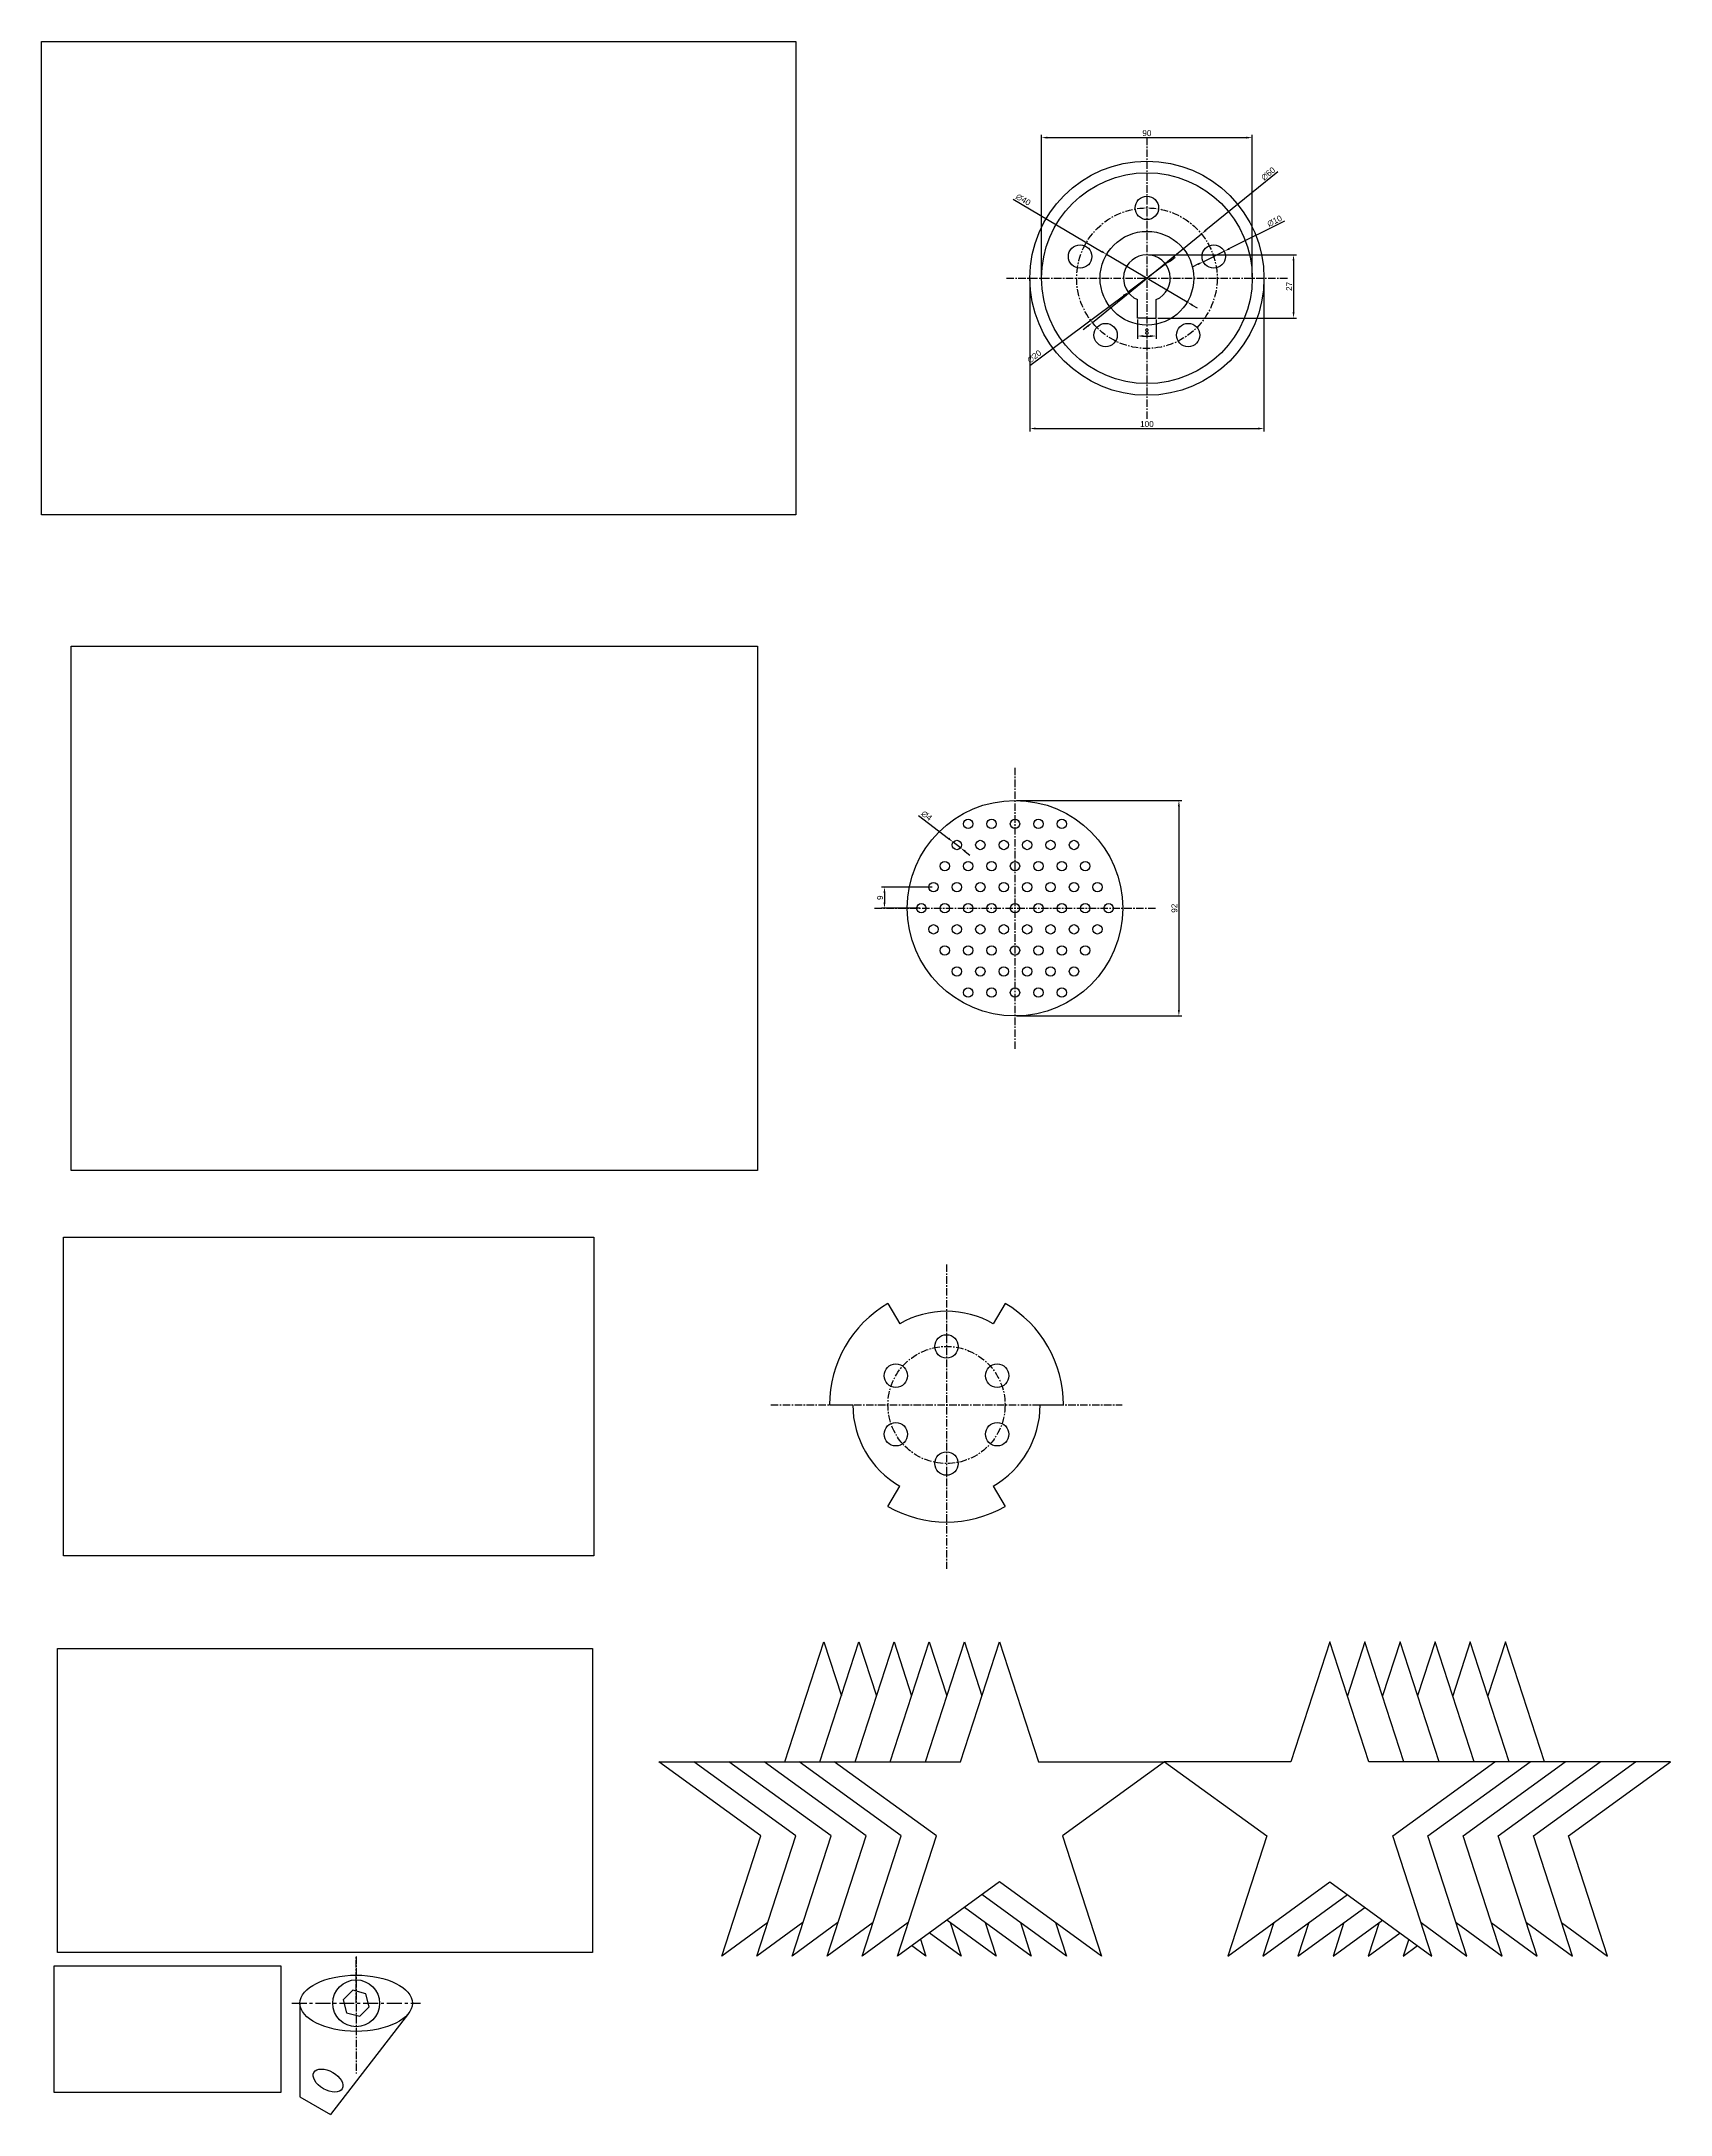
# Model space of a CAD drawing. Header units: millimetres. Extents: x -5 to 691, y 1 to 886.
import ezdxf

# ---------------------------------------------------------------- set-up
doc = ezdxf.new("R2010")
doc.units = ezdxf.units.MM
doc.header["$LTSCALE"] = 0.2
doc.linetypes.add('CENTER', pattern=[50.8, 31.75, -6.35, 6.35, -6.35])
doc.layers.add('中心线', color=1, linetype='CENTER')
doc.layers.add('尺寸线', color=5, linetype='Continuous')
doc.layers.add('可见的轮廓线', color=3, linetype='Continuous', lineweight=30)
doc.styles.get("Standard").update_dxf_attribs({"font": 'arial.ttf'})
doc.dimstyles.new('ISO-25', dxfattribs={"dimtxt": 2.5, "dimasz": 2.5, "dimexe": 1.25, "dimexo": 0.625, "dimtad": 1, "dimtxsty": 'Standard', "dimcen": 2.5, "dimadec": 0, "dimazin": 0, "dimtfac": 1, "dimtmove": 0, "dimatfit": 3, "dimfxl": 1, "dimarcsym": 0})
picture_1 = doc.add_image_def('image1.jpg', size_in_pixel=(1416, 791))
picture_2 = doc.add_image_def('image2.jpg', size_in_pixel=(553, 314))
picture_3 = doc.add_image_def('image3.jpg', size_in_pixel=(553, 332))
picture_4 = doc.add_image_def('image4.jpg', size_in_pixel=(554, 423))
picture_5 = doc.add_image_def('image5.jpg', size_in_pixel=(553, 347))

# ---------------------------------------------------------------- blocks, each defined once
blk = doc.blocks.new('*D12')
at = {"layer": 'Defpoints', "color": 0, "ltscale": 0.5, "transparency": 16777216}
for p in [(376.44, 525.14), (355.51, 516.14), (371.25, 516.14)]:
    blk.add_point(p, dxfattribs=at)
at = {"layer": '尺寸线', "color": 0, "lineweight": -2, "ltscale": 0.5, "transparency": 16777216}
for p, q in [((375.82, 525.14), (354.26, 525.14)), ((355.51, 522.64), (355.51, 518.64)), ((370.62, 516.14), (354.26, 516.14))]:
    blk.add_line(p, q, dxfattribs=at)
at = {"layer": '尺寸线', "color": 0, "ltscale": 0.5, "transparency": 16777216}
for points in [[(355.09, 522.64), (355.92, 522.64), (355.51, 525.14)], [(355.09, 518.64), (355.92, 518.64), (355.51, 516.14)]]:
    blk.add_solid(points, dxfattribs=at)
at = {"layer": '尺寸线', "color": 0, "ltscale": 0.5, "transparency": 16777216, "insert": (353.61, 520.64), "char_height": 2.5, "attachment_point": 5, "rotation": 90}
blk.add_mtext('9', dxfattribs=at)
blk = doc.blocks.new('*D15')
at = {"layer": 'Defpoints', "color": 0, "ltscale": 0.5, "transparency": 16777216}
for p in [(450.37, 795.28), (484.8, 774.92)]:
    blk.add_point(p, dxfattribs=at)
at = {"layer": '尺寸线', "color": 0, "lineweight": -2, "ltscale": 0.5, "transparency": 16777216}
for p, q in [((410.53, 818.84), (448.22, 796.56)), ((484.8, 774.92), (450.37, 795.28)), ((486.95, 773.65), (489.1, 772.38))]:
    blk.add_line(p, q, dxfattribs=at)
at = {"layer": '尺寸线', "color": 0, "ltscale": 0.5, "transparency": 16777216}
for points in [[(448.43, 796.91), (448, 796.2), (450.37, 795.28)], [(487.16, 774.01), (486.74, 773.29), (484.8, 774.92)]]:
    blk.add_solid(points, dxfattribs=at)
at = {"layer": '尺寸线', "color": 0, "ltscale": 0.5, "transparency": 16777216, "insert": (414.78, 818.62), "char_height": 2.5, "attachment_point": 5, "rotation": 329.40175}
blk.add_mtext('∅40', dxfattribs=at)
blk = doc.blocks.new('*D16')
at = {"layer": 'Defpoints', "color": 0, "ltscale": 0.5, "transparency": 16777216}
for p in [(475.59, 791.09), (459.57, 779.12)]:
    blk.add_point(p, dxfattribs=at)
at = {"layer": '尺寸线', "color": 0, "lineweight": -2, "ltscale": 0.5, "transparency": 16777216}
for p, q in [((475.59, 791.09), (459.57, 779.12)), ((477.6, 792.58), (479.6, 794.08)), ((417.64, 747.8), (457.57, 777.62))]:
    blk.add_line(p, q, dxfattribs=at)
at = {"layer": '尺寸线', "color": 0, "ltscale": 0.5, "transparency": 16777216}
for points in [[(477.35, 792.92), (477.85, 792.25), (475.59, 791.09)], [(457.32, 777.96), (457.82, 777.29), (459.57, 779.12)]]:
    blk.add_solid(points, dxfattribs=at)
at = {"layer": '尺寸线', "color": 0, "ltscale": 0.5, "transparency": 16777216, "insert": (419.48, 751.64), "char_height": 2.5, "attachment_point": 5, "rotation": 36.75456}
blk.add_mtext('∅20', dxfattribs=at)
blk = doc.blocks.new('*D17')
at = {"layer": 'Defpoints', "color": 0, "ltscale": 0.5, "transparency": 16777216}
for p in [(512.58, 845.1), (422.58, 785.1), (512.58, 785.1)]:
    blk.add_point(p, dxfattribs=at)
at = {"layer": '尺寸线', "color": 0, "lineweight": -2, "ltscale": 0.5, "transparency": 16777216}
for p, q in [((422.58, 785.73), (422.58, 846.35)), ((425.08, 845.1), (510.08, 845.1)), ((512.58, 785.73), (512.58, 846.35))]:
    blk.add_line(p, q, dxfattribs=at)
at = {"layer": '尺寸线', "color": 0, "ltscale": 0.5, "transparency": 16777216}
for points in [[(425.08, 845.52), (425.08, 844.69), (422.58, 845.1)], [(510.08, 845.52), (510.08, 844.69), (512.58, 845.1)]]:
    blk.add_solid(points, dxfattribs=at)
at = {"layer": '尺寸线', "color": 0, "ltscale": 0.5, "transparency": 16777216, "insert": (467.58, 847), "char_height": 2.5, "attachment_point": 5}
blk.add_mtext('90', dxfattribs=at)
blk = doc.blocks.new('*D18')
at = {"layer": 'Defpoints', "color": 0, "ltscale": 0.5, "transparency": 16777216}
for p in [(417.58, 785.1), (517.58, 785.1), (517.58, 720.92)]:
    blk.add_point(p, dxfattribs=at)
at = {"layer": '尺寸线', "color": 0, "lineweight": -2, "ltscale": 0.5, "transparency": 16777216}
for p, q in [((417.58, 784.48), (417.58, 719.67)), ((517.58, 784.48), (517.58, 719.67)), ((420.08, 720.92), (515.08, 720.92))]:
    blk.add_line(p, q, dxfattribs=at)
at = {"layer": '尺寸线', "color": 0, "ltscale": 0.5, "transparency": 16777216}
for points in [[(420.08, 721.33), (420.08, 720.5), (417.58, 720.92)], [(515.08, 721.33), (515.08, 720.5), (517.58, 720.92)]]:
    blk.add_solid(points, dxfattribs=at)
at = {"layer": '尺寸线', "color": 0, "ltscale": 0.5, "transparency": 16777216, "insert": (467.58, 722.82), "char_height": 2.5, "attachment_point": 5}
blk.add_mtext('100', dxfattribs=at)
blk = doc.blocks.new('*D19')
at = {"layer": 'Defpoints', "color": 0, "ltscale": 0.5, "transparency": 16777216}
for p in [(500.59, 796.6), (491.64, 792.15)]:
    blk.add_point(p, dxfattribs=at)
at = {"layer": '尺寸线', "color": 0, "lineweight": -2, "ltscale": 0.5, "transparency": 16777216}
for p, q in [((526.35, 809.39), (502.83, 797.71)), ((491.64, 792.15), (500.59, 796.6)), ((489.4, 791.04), (487.16, 789.92))]:
    blk.add_line(p, q, dxfattribs=at)
at = {"layer": '尺寸线', "color": 0, "ltscale": 0.5, "transparency": 16777216}
for points in [[(502.65, 798.08), (503.02, 797.34), (500.59, 796.6)], [(489.21, 791.41), (489.58, 790.66), (491.64, 792.15)]]:
    blk.add_solid(points, dxfattribs=at)
at = {"layer": '尺寸线', "color": 0, "ltscale": 0.5, "transparency": 16777216, "insert": (522.1, 809.48), "char_height": 2.5, "attachment_point": 5, "rotation": 26.41087}
blk.add_mtext('∅10', dxfattribs=at)
blk = doc.blocks.new('*D20')
at = {"layer": 'Defpoints', "color": 0, "ltscale": 0.5, "transparency": 16777216}
for p in [(490.88, 804.01), (444.29, 766.2)]:
    blk.add_point(p, dxfattribs=at)
at = {"layer": '尺寸线', "color": 0, "lineweight": -2, "ltscale": 0.5, "transparency": 16777216}
for p, q in [((523.54, 830.52), (492.82, 805.58)), ((444.29, 766.2), (490.88, 804.01)), ((442.35, 764.62), (440.41, 763.05))]:
    blk.add_line(p, q, dxfattribs=at)
at = {"layer": '尺寸线', "color": 0, "ltscale": 0.5, "transparency": 16777216}
for points in [[(492.55, 805.91), (493.08, 805.26), (490.88, 804.01)], [(442.09, 764.95), (442.61, 764.3), (444.29, 766.2)]]:
    blk.add_solid(points, dxfattribs=at)
at = {"layer": '尺寸线', "color": 0, "ltscale": 0.5, "transparency": 16777216, "insert": (519.37, 829.67), "char_height": 2.5, "attachment_point": 5, "rotation": 39.06352}
blk.add_mtext('∅60', dxfattribs=at)
blk = doc.blocks.new('*D21')
at = {"layer": 'Defpoints', "color": 0, "ltscale": 0.5, "transparency": 16777216}
for p in [(467.58, 795.1), (471.58, 768.1), (530.21, 768.1)]:
    blk.add_point(p, dxfattribs=at)
at = {"layer": '尺寸线', "color": 0, "lineweight": -2, "ltscale": 0.5, "transparency": 16777216}
for p, q in [((468.21, 795.1), (531.46, 795.1)), ((530.21, 792.6), (530.21, 770.6)), ((472.21, 768.1), (531.46, 768.1))]:
    blk.add_line(p, q, dxfattribs=at)
at = {"layer": '尺寸线', "color": 0, "ltscale": 0.5, "transparency": 16777216}
for points in [[(529.79, 792.6), (530.62, 792.6), (530.21, 795.1)], [(529.79, 770.6), (530.62, 770.6), (530.21, 768.1)]]:
    blk.add_solid(points, dxfattribs=at)
at = {"layer": '尺寸线', "color": 0, "ltscale": 0.5, "transparency": 16777216, "insert": (528.33, 781.6), "char_height": 2.5, "attachment_point": 5, "rotation": 90}
blk.add_mtext('27', dxfattribs=at)
blk = doc.blocks.new('*D22')
at = {"layer": 'Defpoints', "color": 0, "ltscale": 0.5, "transparency": 16777216}
for p in [(463.58, 768.1), (471.58, 768.1), (471.58, 760.41)]:
    blk.add_point(p, dxfattribs=at)
at = {"layer": '尺寸线', "color": 0, "lineweight": -2, "ltscale": 0.5, "transparency": 16777216}
for p, q in [((463.58, 767.48), (463.58, 759.16)), ((471.58, 767.48), (471.58, 759.16)), ((466.08, 760.41), (469.08, 760.41))]:
    blk.add_line(p, q, dxfattribs=at)
at = {"layer": '尺寸线', "color": 0, "ltscale": 0.5, "transparency": 16777216}
for points in [[(466.08, 760.82), (466.08, 759.99), (463.58, 760.41)], [(469.08, 760.82), (469.08, 759.99), (471.58, 760.41)]]:
    blk.add_solid(points, dxfattribs=at)
at = {"layer": '尺寸线', "color": 0, "ltscale": 0.5, "transparency": 16777216, "insert": (467.58, 762.31), "char_height": 2.5, "attachment_point": 5}
blk.add_mtext('8', dxfattribs=at)
blk = doc.blocks.new('*D23')
at = {"layer": 'Defpoints', "color": 0, "ltscale": 0.5, "transparency": 16777216}
for p in [(411.25, 562.14), (411.25, 470.14), (481.25, 470.14)]:
    blk.add_point(p, dxfattribs=at)
at = {"layer": '尺寸线', "color": 0, "lineweight": -2, "ltscale": 0.5, "transparency": 16777216}
for p, q in [((411.87, 562.14), (482.5, 562.14)), ((481.25, 559.64), (481.25, 472.64)), ((411.87, 470.14), (482.5, 470.14))]:
    blk.add_line(p, q, dxfattribs=at)
at = {"layer": '尺寸线', "color": 0, "ltscale": 0.5, "transparency": 16777216}
for points in [[(480.83, 559.64), (481.66, 559.64), (481.25, 562.14)], [(480.83, 472.64), (481.66, 472.64), (481.25, 470.14)]]:
    blk.add_solid(points, dxfattribs=at)
at = {"layer": '尺寸线', "color": 0, "ltscale": 0.5, "transparency": 16777216, "insert": (479.35, 516.14), "char_height": 2.5, "attachment_point": 5, "rotation": 90}
blk.add_mtext('92', dxfattribs=at)
blk = doc.blocks.new('*D24')
at = {"layer": 'Defpoints', "color": 0, "ltscale": 0.5, "transparency": 16777216}
for p in [(384.86, 544.36), (388.03, 541.92)]:
    blk.add_point(p, dxfattribs=at)
at = {"layer": '尺寸线', "color": 0, "lineweight": -2, "ltscale": 0.5, "transparency": 16777216}
for p, q in [((370.1, 555.78), (382.88, 545.89)), ((388.03, 541.92), (384.86, 544.36)), ((390, 540.39), (391.98, 538.86))]:
    blk.add_line(p, q, dxfattribs=at)
at = {"layer": '尺寸线', "color": 0, "ltscale": 0.5, "transparency": 16777216}
for points in [[(383.14, 546.22), (382.63, 545.56), (384.86, 544.36)], [(390.26, 540.72), (389.75, 540.06), (388.03, 541.92)]]:
    blk.add_solid(points, dxfattribs=at)
at = {"layer": '尺寸线', "color": 0, "ltscale": 0.5, "transparency": 16777216, "insert": (373.52, 555.63), "char_height": 2.5, "attachment_point": 5, "rotation": 322.2729}
blk.add_mtext('∅4', dxfattribs=at)

msp = doc.modelspace()

# ---------------------------------------------------------------- linework, layer by layer
at = {"layer": '中心线', "ltscale": 0.5}
for p, q in [((467.583, 845.102), (467.583, 725.102)), ((407.583, 785.102), (527.583, 785.102)), ((411.248, 576.14), (411.248, 456.14)), ((351.248, 516.14), (471.248, 516.14)), ((381.996, 364.087), (381.996, 234.087)), ((306.996, 304.087), (456.996, 304.087)), ((129.893, 48.673), (129.893, 68.673)), ((129.893, 68.673), (129.893, 18.673))]:
    msp.add_line(p, q, dxfattribs=at)
at = {"layer": '中心线'}
msp.add_line((102.393, 48.673), (157.393, 48.673), dxfattribs=at)
at = {"layer": '中心线', "ltscale": 0.5}
for centre, radius in [((467.583, 785.102), 30), ((381.996, 304.087), 25)]:
    msp.add_circle(centre, radius, dxfattribs=at)
at = {"layer": '可见的轮廓线', "ltscale": 0.5}
for p, q in [((463.583, 768.102), (463.583, 775.937)), ((471.583, 768.102), (471.583, 775.937)), ((467.583, 768.102), (463.583, 768.102)), ((467.583, 768.102), (467.583, 768.102)), ((467.583, 768.102), (467.583, 768.102)), ((467.583, 768.102), (471.583, 768.102)), ((356.996, 347.388), (361.996, 338.728)), ((406.996, 347.388), (401.996, 338.728)), ((331.996, 304.087), (341.996, 304.087)), ((421.996, 304.087), (431.996, 304.087)), ((356.996, 260.786), (361.996, 269.446)), ((401.996, 269.446), (406.996, 260.786)), ((312.964, 151.766), (329.615, 203.012)), ((327.964, 151.766), (344.615, 203.012)), ((329.615, 203.012), (337.115, 179.93)), ((342.964, 151.766), (359.615, 203.012)), ((344.615, 203.012), (352.115, 179.93)), ((357.964, 151.766), (374.615, 203.012)), ((359.615, 203.012), (367.115, 179.93)), ((372.964, 151.766), (389.615, 203.012)), ((374.615, 203.012), (382.115, 179.93)), ((387.964, 151.766), (404.615, 203.012)), ((389.615, 203.012), (397.115, 179.93)), ((404.615, 203.012), (421.266, 151.766)), ((545.684, 203.012), (529.033, 151.766)), ((562.335, 151.766), (545.684, 203.012)), ((560.684, 203.012), (553.184, 179.93)), ((577.335, 151.766), (560.684, 203.012)), ((575.684, 203.012), (568.184, 179.93)), ((592.335, 151.766), (575.684, 203.012)), ((590.684, 203.012), (583.184, 179.93)), ((607.335, 151.766), (590.684, 203.012)), ((605.684, 203.012), (598.184, 179.93)), ((622.335, 151.766), (605.684, 203.012)), ((620.684, 203.012), (613.184, 179.93)), ((637.335, 151.766), (620.684, 203.012)), ((259.081, 151.766), (312.964, 151.766)), ((302.674, 120.095), (259.081, 151.766)), ((274.081, 151.766), (327.964, 151.766)), ((317.674, 120.095), (274.081, 151.766)), ((289.081, 151.766), (342.964, 151.766)), ((332.674, 120.095), (289.081, 151.766)), ((304.081, 151.766), (357.964, 151.766)), ((347.674, 120.095), (304.081, 151.766)), ((319.081, 151.766), (372.964, 151.766)), ((362.674, 120.095), (319.081, 151.766)), ((334.081, 151.766), (387.964, 151.766)), ((377.674, 120.095), (334.081, 151.766)), ((346.266, 151.766), (387.964, 151.766)), ((361.266, 151.766), (387.964, 151.766)), ((376.266, 151.766), (387.964, 151.766)), ((421.266, 151.766), (445.149, 151.766)), ((421.266, 151.766), (460.149, 151.766)), ((421.266, 151.766), (475.149, 151.766)), ((421.266, 151.766), (430.149, 151.766)), ((475.149, 151.766), (431.557, 120.095)), ((529.033, 151.766), (475.149, 151.766)), ((475.149, 151.766), (518.742, 120.095)), ((529.033, 151.766), (490.149, 151.766)), ((529.033, 151.766), (505.149, 151.766)), ((529.033, 151.766), (520.149, 151.766)), ((604.033, 151.766), (562.335, 151.766)), ((589.033, 151.766), (562.335, 151.766)), ((574.033, 151.766), (562.335, 151.766)), ((616.218, 151.766), (562.335, 151.766)), ((572.625, 120.095), (616.218, 151.766)), ((631.218, 151.766), (577.335, 151.766)), ((587.625, 120.095), (631.218, 151.766)), ((646.218, 151.766), (592.335, 151.766)), ((602.625, 120.095), (646.218, 151.766)), ((661.218, 151.766), (607.335, 151.766)), ((617.625, 120.095), (661.218, 151.766)), ((676.218, 151.766), (622.335, 151.766)), ((632.625, 120.095), (676.218, 151.766)), ((691.218, 151.766), (637.335, 151.766)), ((647.625, 120.095), (691.218, 151.766)), ((286.023, 68.848), (302.674, 120.095)), ((301.023, 68.848), (317.674, 120.095)), ((316.023, 68.848), (332.674, 120.095)), ((331.023, 68.848), (347.674, 120.095)), ((346.023, 68.848), (362.674, 120.095)), ((361.023, 68.848), (377.674, 120.095)), ((431.557, 120.095), (448.208, 68.848)), ((518.742, 120.095), (502.091, 68.848)), ((589.276, 68.848), (572.625, 120.095)), ((604.276, 68.848), (587.625, 120.095)), ((619.276, 68.848), (602.625, 120.095)), ((634.276, 68.848), (617.625, 120.095)), ((649.276, 68.848), (632.625, 120.095)), ((664.276, 68.848), (647.625, 120.095)), ((404.615, 100.52), (361.023, 68.848)), ((448.208, 68.848), (404.615, 100.52)), ((502.091, 68.848), (545.684, 100.52)), ((545.684, 100.52), (589.276, 68.848)), ((418.208, 68.848), (389.615, 89.622)), ((433.208, 68.848), (397.115, 95.071)), ((517.091, 68.848), (553.184, 95.071)), ((532.091, 68.848), (560.684, 89.622)), ((305.658, 83.114), (286.023, 68.848)), ((320.658, 83.114), (301.023, 68.848)), ((335.658, 83.114), (316.023, 68.848)), ((350.658, 83.114), (331.023, 68.848)), ((365.658, 83.114), (346.023, 68.848)), ((403.208, 68.848), (382.115, 84.173)), ((383.572, 83.114), (388.208, 68.848)), ((398.572, 83.114), (403.208, 68.848)), ((413.572, 83.114), (418.208, 68.848)), ((428.572, 83.114), (433.208, 68.848)), ((521.726, 83.114), (517.091, 68.848)), ((536.726, 83.114), (532.091, 68.848)), ((547.091, 68.848), (568.184, 84.173)), ((551.726, 83.114), (547.091, 68.848)), ((566.726, 83.114), (562.091, 68.848)), ((584.641, 83.114), (604.276, 68.848)), ((599.641, 83.114), (619.276, 68.848)), ((614.641, 83.114), (634.276, 68.848)), ((629.641, 83.114), (649.276, 68.848)), ((644.641, 83.114), (664.276, 68.848)), ((373.208, 68.848), (367.115, 73.275)), ((370.881, 76.011), (373.208, 68.848)), ((388.208, 68.848), (374.615, 78.724)), ((562.091, 68.848), (575.684, 78.724)), ((579.418, 76.011), (577.091, 68.848)), ((577.091, 68.848), (583.184, 73.275)), ((105.893, 48.673), (105.893, 8.673)), ((152.278, 44.345), (118.884, 1.173)), ((105.893, 8.673), (118.884, 1.173))]:
    msp.add_line(p, q, dxfattribs=at)
msp.add_lwpolyline([(124.317, 50.168), (125.811, 44.591), (131.388, 43.097), (135.47, 47.179), (133.976, 52.756), (128.399, 54.25)], close=True, dxfattribs=at)
for centre, radius in [((467.583, 785.102), 50), ((467.583, 785.102), 45), ((467.583, 815.102), 5), ((439.051, 794.373), 5), ((467.583, 785.102), 20), ((496.114, 794.373), 5), ((449.949, 760.832), 5), ((485.216, 760.832), 5), ((411.248, 516.14), 46), ((391.248, 552.14), 2), ((401.248, 552.14), 2), ((411.248, 552.14), 2), ((411.248, 552.14), 2), ((421.248, 552.14), 2), ((431.248, 552.14), 2), ((386.444, 543.14), 2), ((396.444, 543.14), 2), ((406.444, 543.14), 2), ((416.444, 543.14), 2), ((416.444, 543.14), 2), ((426.444, 543.14), 2), ((436.444, 543.14), 2), ((381.248, 534.14), 2), ((391.248, 534.14), 2), ((401.248, 534.14), 2), ((411.248, 534.14), 2), ((411.248, 534.14), 2), ((421.248, 534.14), 2), ((431.248, 534.14), 2), ((441.248, 534.14), 2), ((376.444, 525.14), 2), ((386.444, 525.14), 2), ((396.444, 525.14), 2), ((406.444, 525.14), 2), ((416.444, 525.14), 2), ((416.444, 525.14), 2), ((426.444, 525.14), 2), ((436.444, 525.14), 2), ((446.444, 525.14), 2), ((371.248, 516.14), 2), ((371.248, 516.14), 2), ((381.248, 516.14), 2), ((381.248, 516.14), 2), ((391.248, 516.14), 2), ((391.248, 516.14), 2), ((401.248, 516.14), 2), ((401.248, 516.14), 2), ((411.248, 516.14), 2), ((411.248, 516.14), 2), ((411.248, 516.14), 2), ((411.248, 516.14), 2), ((421.248, 516.14), 2), ((421.248, 516.14), 2), ((431.248, 516.14), 2), ((431.248, 516.14), 2), ((441.248, 516.14), 2), ((441.248, 516.14), 2), ((451.248, 516.14), 2), ((451.248, 516.14), 2), ((376.444, 507.14), 2), ((386.444, 507.14), 2), ((396.444, 507.14), 2), ((406.444, 507.14), 2), ((416.444, 507.14), 2), ((416.444, 507.14), 2), ((426.444, 507.14), 2), ((436.444, 507.14), 2), ((446.444, 507.14), 2), ((381.248, 498.14), 2), ((391.248, 498.14), 2), ((401.248, 498.14), 2), ((411.248, 498.14), 2), ((411.248, 498.14), 2), ((421.248, 498.14), 2), ((431.248, 498.14), 2), ((441.248, 498.14), 2), ((386.444, 489.14), 2), ((396.444, 489.14), 2), ((406.444, 489.14), 2), ((416.444, 489.14), 2), ((416.444, 489.14), 2), ((426.444, 489.14), 2), ((436.444, 489.14), 2), ((391.248, 480.14), 2), ((401.248, 480.14), 2), ((411.248, 480.14), 2), ((411.248, 480.14), 2), ((421.248, 480.14), 2), ((431.248, 480.14), 2), ((381.996, 329.087), 5), ((360.345, 316.587), 5), ((403.646, 316.587), 5), ((360.345, 291.587), 5), ((403.646, 291.587), 5), ((381.996, 279.087), 5), ((129.893, 48.673), 10)]:
    msp.add_circle(centre, radius, dxfattribs=at)
for centre, radius, start, end in [((467.583, 785.102), 10, 293.578178, 246.421822), ((381.996, 304.087), 50, 120, 180), ((381.996, 304.087), 50, 0, 60), ((381.996, 304.087), 40, 60, 120), ((381.996, 304.087), 40, 180, 240), ((381.996, 304.087), 40, 300, 0), ((381.996, 304.087), 50, 240, 300)]:
    msp.add_arc(centre, radius, start, end, dxfattribs=at)
for centre, major_axis, ratio in [((129.893, 48.673), (24, 0), 0.5), ((117.893, 15.673), (6.062, -3.5), 0.5714286)]:
    msp.add_ellipse(centre, major_axis=major_axis, ratio=ratio, dxfattribs=at)

# ---------------------------------------------------------------- dimensions: what is measured, and where the dimension line sits
at = {"layer": '尺寸线', "ltscale": 0.5}
dim = msp.add_linear_dim(base=(512.583, 845.102), p1=(422.583, 785.102), p2=(512.583, 785.102), dimstyle='ISO-25', dxfattribs=at)
dim.commit()
dim.dimension.update_dxf_attribs({"geometry": '*D17', "text_midpoint": (467.583, 845.102), "dimtype": 160})
for p1, p2, picture, middle in [((444.289, 766.197), (490.876, 804.008), '*D20', (520.613, 828.143)), ((484.798, 774.922), (450.368, 795.283), '*D15', (413.778, 816.92)), ((491.636, 792.149), (500.593, 796.597), '*D19', (522.972, 807.712)), ((475.595, 791.086), (459.571, 779.119), '*D16', (420.657, 750.056)), ((388.026, 541.917), (384.862, 544.364), '*D24', (372.315, 554.071))]:
    dim = msp.add_diameter_dim_2p(p1=p1, p2=p2, dimstyle='ISO-25', dxfattribs=at)
    dim.commit()
    dim.dimension.update_dxf_attribs({"geometry": picture, "text_midpoint": middle, "dimtype": 163})
for base, p1, p2, picture, middle in [((530.207, 768.102), (467.583, 795.102), (471.583, 768.102), '*D21', (528.327, 781.602)), ((481.248, 470.14), (411.248, 562.14), (411.248, 470.14), '*D23', (479.346, 516.14)), ((355.507, 516.14), (376.444, 525.14), (371.248, 516.14), '*D12', (353.606, 520.64))]:
    dim = msp.add_linear_dim(base=base, p1=p1, p2=p2, angle=90, dimstyle='ISO-25', dxfattribs=at)
    dim.commit()
    dim.dimension.update_dxf_attribs({"geometry": picture, "text_midpoint": middle})
for base, p1, p2, picture, middle in [((517.583, 720.918), (417.583, 785.102), (517.583, 785.102), '*D18', (467.583, 722.819)), ((471.583, 760.405), (463.583, 768.102), (471.583, 768.102), '*D22', (467.583, 762.307))]:
    dim = msp.add_linear_dim(base=base, p1=p1, p2=p2, dimstyle='ISO-25', dxfattribs=at)
    dim.commit()
    dim.dimension.update_dxf_attribs({"geometry": picture, "text_midpoint": middle})

# ---------------------------------------------------------------- pictures from other files: only their frames are drawn
image = msp.add_image(picture_1, insert=(0.858, 10.604), size_in_units=(96.844, 54.098))
image.dxf.flags = 7
at = {"layer": '可见的轮廓线', "ltscale": 0.5}
image = msp.add_image(picture_5, insert=(-4.527, 684.043), size_in_units=(322.11, 202.119), dxfattribs=at)
image.dxf.flags = 7
image = msp.add_image(picture_4, insert=(8.166, 404.251), size_in_units=(293.082, 223.779), dxfattribs=at)
image.dxf.flags = 7
image = msp.add_image(picture_3, insert=(4.932, 239.743), size_in_units=(226.514, 135.99), dxfattribs=at)
image.dxf.flags = 7
image = msp.add_image(picture_2, insert=(2.266, 70.301), size_in_units=(228.589, 129.796), dxfattribs=at)
image.dxf.flags = 7

doc.saveas('drawing.dxf')
